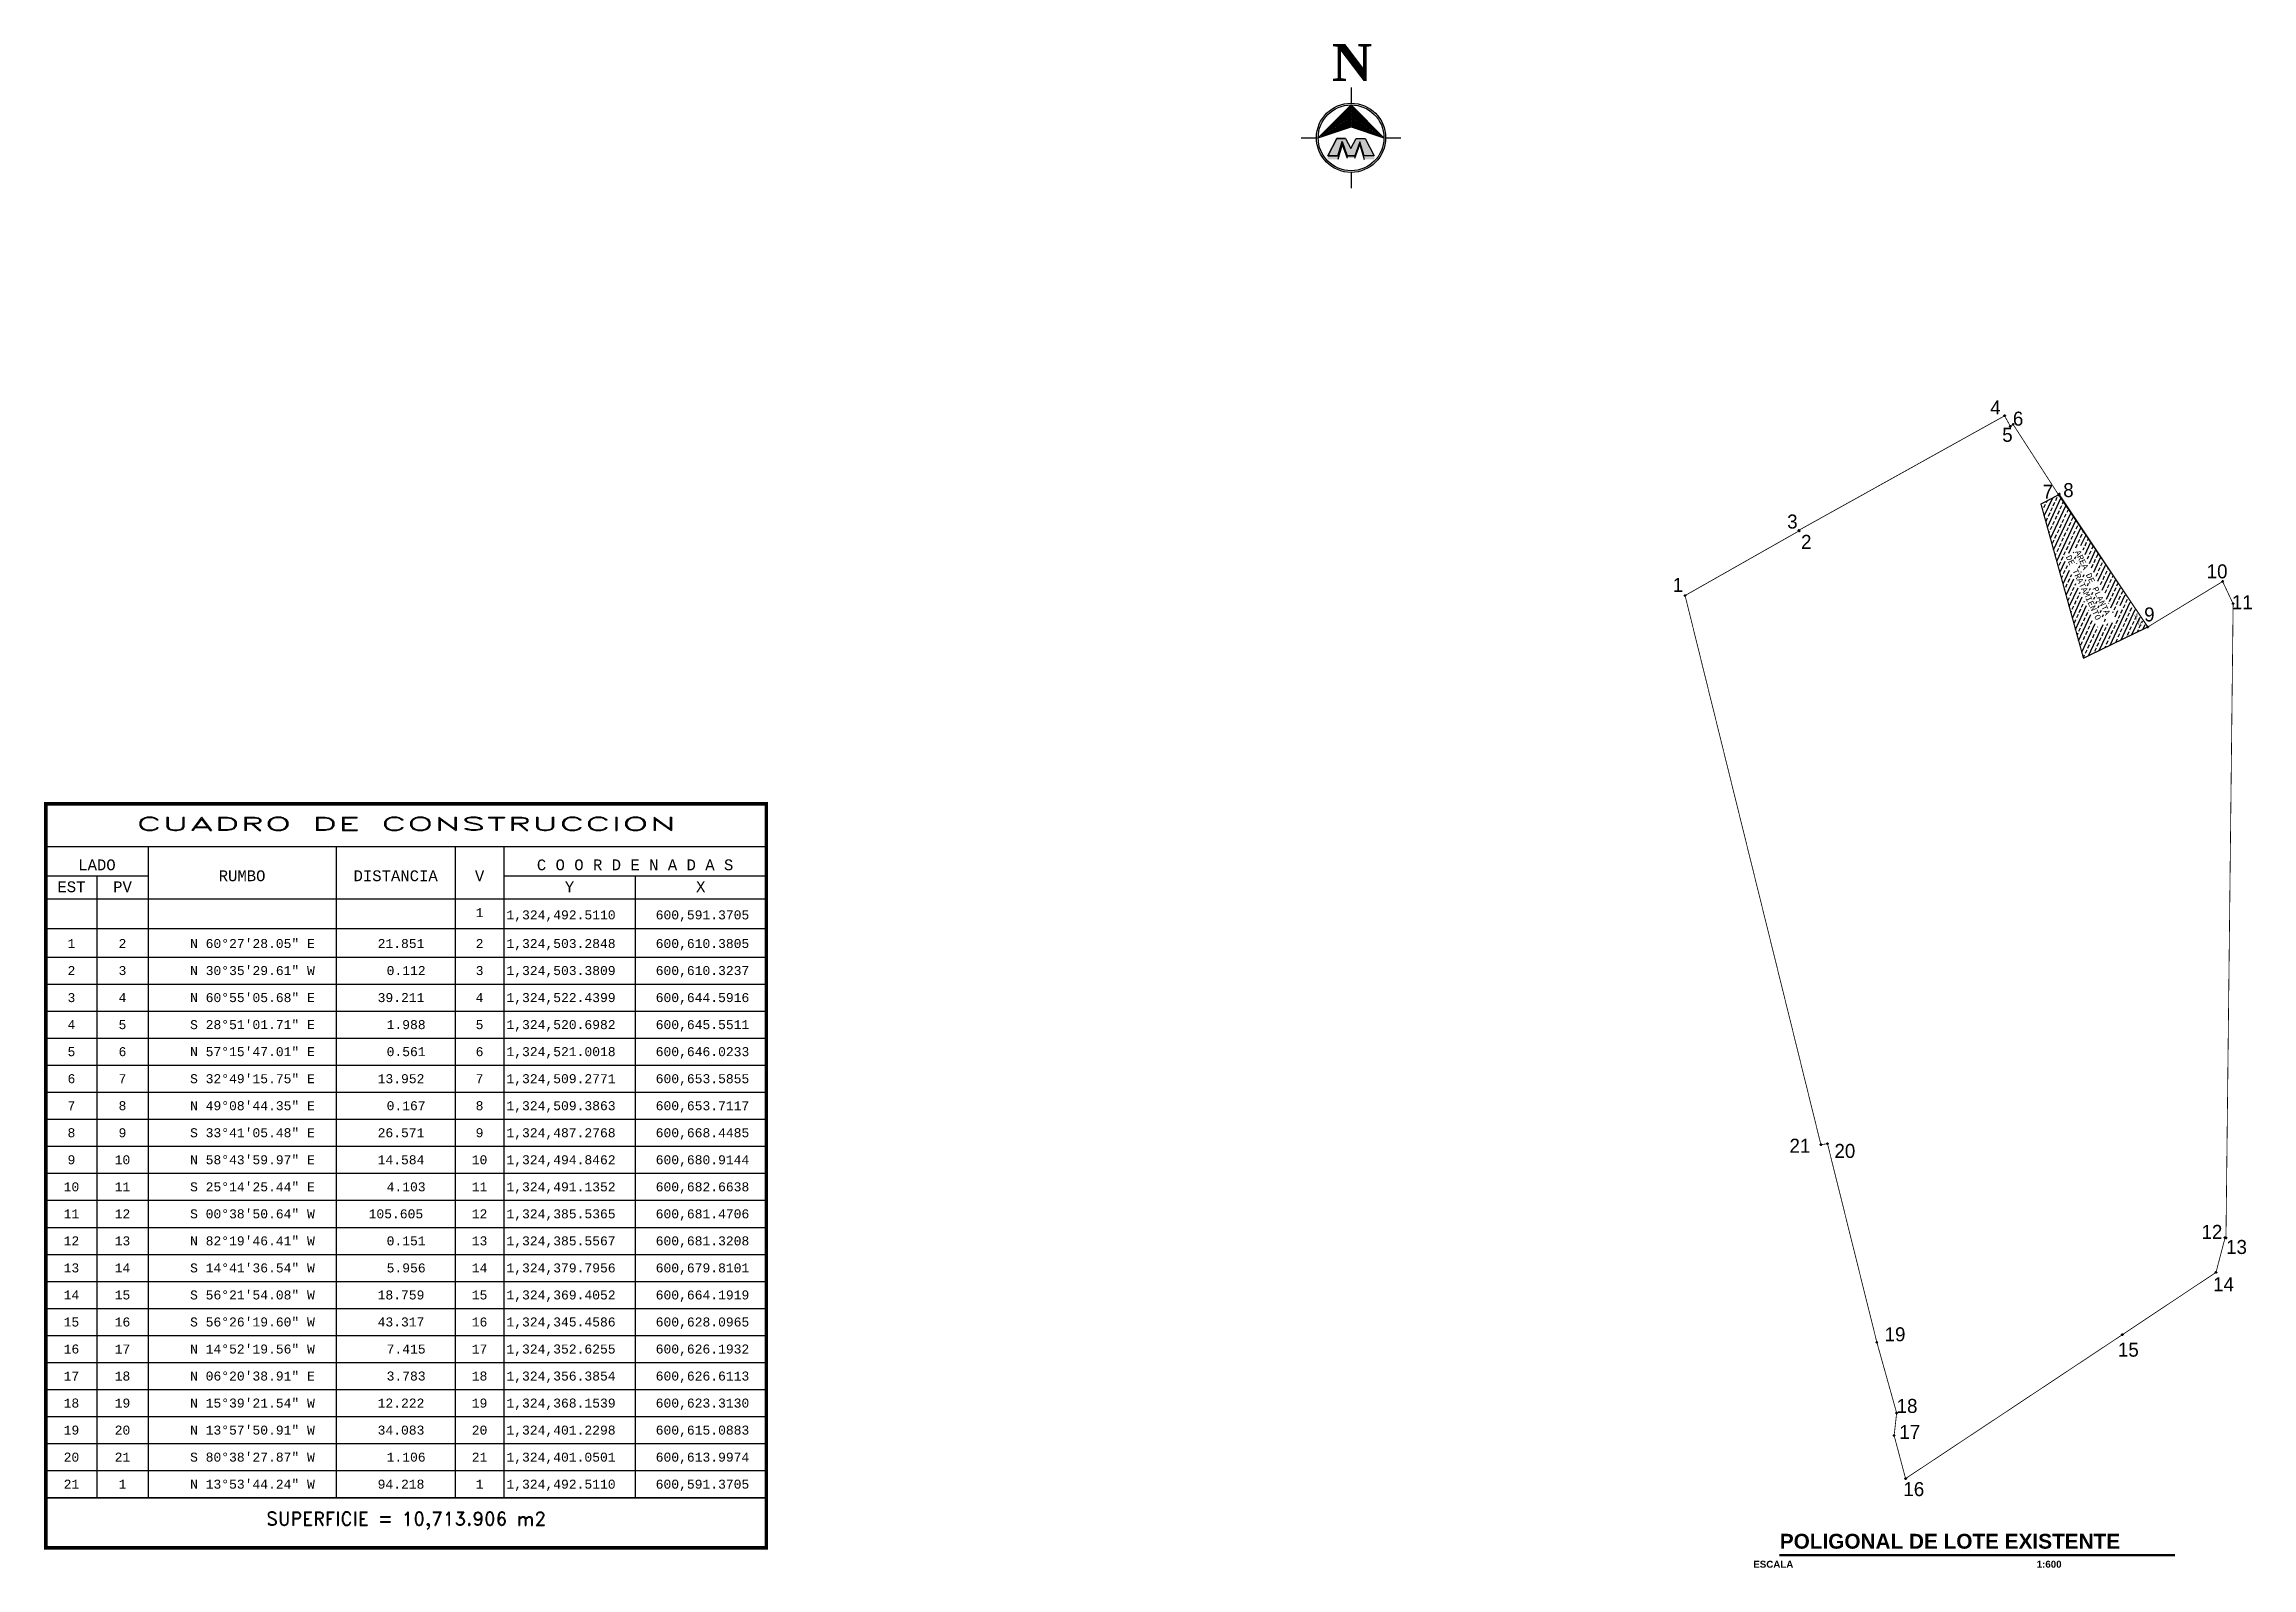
# Model space of a CAD drawing. Header units: millimetres. Extents: x -6666 to 12802, y -941 to 4807.
# Drawn here: x -2757 to -2144, y 3114 to 3537 of the extents above; entities that cross this region are included whole.
import ezdxf
from ezdxf.enums import TextEntityAlignment as Align

# ---------------------------------------------------------------- set-up
doc = ezdxf.new("R2010")
doc.units = ezdxf.units.MM
doc.linetypes.add('OCULTA3', pattern=[0.45, 0.3, -0.15])
for name, color, linetype in [('0 - TEXTO', 5, 'Continuous'), ('CVL_CUADCON', 1, 'Continuous'), ('CVL_CUADCON_LIN', 8, 'Continuous'), ('CVL_CUADCON_TIT', 1, 'Continuous'), ('CVL_CUADCON_TX', 2, 'Continuous'), ('CVL_PUNTO', 2, 'Continuous'), ('NORTE', 7, 'Continuous'), ('TEXTOS', 2, 'Continuous')]:
    doc.layers.add(name, color=color, linetype=linetype)
doc.styles.add('CRISTHIAM', font='timesbd.ttf', dxfattribs={"height": 0.428625})
doc.styles.add('HUECA1', font='HUECA1.shx')
doc.styles.add('LOPEZ', font='TCCM____.TTF')
doc.styles.add('MONOTXT4', font='MONOTXT4.shx')
doc.styles.add('SHT-ATTE', font='swisseb.ttf')

msp = doc.modelspace()

# ---------------------------------------------------------------- texts
at = {"color": 7, "lineweight": 30, "style": 'LOPEZ'}
for s, height, p in [('4', 3.8872, (-2216.547, 3433.7524, 411.1211)), ('6', 3.8872, (-2210.2653, 3430.6492, 411.1211)), ('5', 3.8872, (-2213.2266, 3426.1688, 411.1211)), ('7', 3.8872, (-2202.0182, 3410.3483, 411.1211)), ('8', 3.8872, (-2196.2917, 3410.8193, 411.1211)), ('3', 3.8872, (-2272.9366, 3402.0966, 411.1211)), ('2', 3.8872, (-2269.0874, 3396.4517, 411.1211)), ('10', 3.88725, (-2156.4736, 3388.268, 411.1211)), ('1', 3.8872, (-2304.6929, 3384.5129, 411.1211)), ('11', 3.88725, (-2149.4611, 3379.7076, 411.1211)), ('9', 3.8872, (-2173.8334, 3376.3138, 822.2586)), ('21', 3.88725, (-2272.2912, 3228.8472, 411.1211)), ('20', 3.88725, (-2259.8079, 3227.4101, 411.1211)), ('12', 3.88725, (-2157.901, 3204.9428, 411.1211)), ('13', 3.88725, (-2151.085, 3200.7521, 411.1211)), ('14', 3.88725, (-2154.6917, 3190.4084, 411.1211)), ('19', 3.88725, (-2245.8819, 3176.5215, 411.1211)), ('15', 3.88725, (-2181.1073, 3172.2504, 411.1211)), ('18', 3.88725, (-2242.5438, 3156.6349, 411.1211)), ('17', 3.88725, (-2241.7895, 3149.4082, 411.1211)), ('16', 3.88725, (-2240.6731, 3133.5547, 411.1211))]:
    msp.add_text(s, height=height, dxfattribs=at).set_placement(p)
at = {"style": 'SHT-ATTE'}
msp.add_text('POLIGONAL DE LOTE EXISTENTE', height=4.126995, dxfattribs=at).set_placement((-2274.9876, 3117.723, 411.1211), align=Align.BOTTOM_LEFT)
msp.add_text('                               ESCALA                                                                                          1:600', height=1.9345289, dxfattribs=at).set_placement((-2305.6154, 3115.6076, 411.1211), align=Align.TOP_LEFT)
at = {"layer": '0 - TEXTO', "color": 7, "transparency": 33554687, "style": 'CRISTHIAM'}
msp.add_text('N', height=10.1811, dxfattribs=at).set_placement((-2399.323, 3526.3454, -0.0292))
at = {"layer": 'CVL_CUADCON_TIT', "color": 7, "style": 'MONOTXT4'}
for s, p in [('AREA DE PLANTA', (-2188.1275, 3387.0699)), ('DE TRATAMIENTO', (-2190.6625, 3385.7058))]:
    msp.add_text(s, height=1.624769, rotation=295.531617, dxfattribs=at).set_placement(p, align=Align.MIDDLE)
at = {"layer": 'CVL_CUADCON_TIT', "color": 18, "true_color": 0x000000, "style": 'MONOTXT4'}
for s, p in [('DE TRATAMIENTO', (-2175.7634, 3376.5023, 411.1211)), ('AREA DE PLANTA', (-2175.2832, 3376.7257, 411.1211))]:
    msp.add_text(s, height=0.290062, rotation=295.531617, dxfattribs=at).set_placement(p, align=Align.MIDDLE)
at = {"layer": 'CVL_CUADCON_TIT', "color": 1, "style": 'HUECA1', "width": 1.758658}
msp.add_text('CUADRO DE CONSTRUCCION', height=3.751268, dxfattribs=at).set_placement((-2731.3269, 3318.2531), (-2581.3437, 3318.2531), align=Align.FIT)
at = {"layer": 'CVL_CUADCON_TIT', "color": 1, "style": 'MONOTXT4'}
for s, height, p in [('LADO', 3.00101, (-2742.1806, 3307.2544)), ('C O O R D E N A D A S', 3.001015, (-2592.7801, 3307.2544)), ('EST', 3.00101, (-2749.258, 3301.1623)), ('PV', 3.00101, (-2735.0782, 3301.1623)), ('Y', 3.001, (-2610.9863, 3301.1623)), ('X', 3.001, (-2574.5489, 3301.1623))]:
    msp.add_text(s, height=height, dxfattribs=at).set_placement(p, align=Align.CENTER)
at = {"layer": 'CVL_CUADCON_TIT', "color": 1}
for s, height, style, p in [('RUMBO', 3.00101, 'MONOTXT4', (-2701.892, 3305.7238)), ('DISTANCIA', 3.00101, 'MONOTXT4', (-2659.2526, 3305.7238)), ('V', 3.001, 'MONOTXT4', (-2635.9447, 3305.7238)), ('SUPERFICIE = 10,713.906 m2', 3.751268, 'HUECA1', (-2656.3353, 3126.6958))]:
    msp.add_text(s, height=height, dxfattribs=dict(at, style=style)).set_placement(p, align=Align.MIDDLE)
at = {"layer": 'CVL_CUADCON_TX', "color": 7, "style": 'MONOTXT4'}
for s, height, p in [('1', 2.5008, (-2635.9547, 3294.24)), ('1', 2.5008, (-2749.258, 3285.6671)), ('2', 2.5008, (-2735.092, 3285.6671)), ('2', 2.5008, (-2635.9547, 3285.6671)), ('2', 2.5008, (-2749.258, 3278.1645)), ('3', 2.5008, (-2735.092, 3278.1645)), ('3', 2.5008, (-2635.9547, 3278.1645)), ('3', 2.5008, (-2749.258, 3270.662)), ('4', 2.5008, (-2735.092, 3270.662)), ('4', 2.5008, (-2635.9547, 3270.662)), ('4', 2.5008, (-2749.258, 3263.1595)), ('5', 2.5008, (-2735.092, 3263.1595)), ('5', 2.5008, (-2635.9547, 3263.1595)), ('5', 2.5008, (-2749.258, 3255.6569)), ('6', 2.5008, (-2735.092, 3255.6569)), ('6', 2.5008, (-2635.9547, 3255.6569)), ('6', 2.5008, (-2749.258, 3248.1544)), ('7', 2.5008, (-2735.092, 3248.1544)), ('7', 2.5008, (-2635.9547, 3248.1544)), ('7', 2.5008, (-2749.258, 3240.6518)), ('8', 2.5008, (-2735.092, 3240.6518)), ('8', 2.5008, (-2635.9547, 3240.6518)), ('8', 2.5008, (-2749.258, 3233.1493)), ('9', 2.5008, (-2735.092, 3233.1493)), ('9', 2.5008, (-2635.9547, 3233.1493)), ('9', 2.5008, (-2749.258, 3225.6468)), ('10', 2.50085, (-2735.092, 3225.6468)), ('10', 2.50085, (-2635.9547, 3225.6468)), ('10', 2.50085, (-2749.258, 3218.1442)), ('11', 2.50085, (-2735.092, 3218.1442)), ('11', 2.50085, (-2635.9547, 3218.1442)), ('11', 2.50085, (-2749.258, 3210.6417)), ('12', 2.50085, (-2735.092, 3210.6417)), ('12', 2.50085, (-2635.9547, 3210.6417)), ('12', 2.50085, (-2749.258, 3203.1392)), ('13', 2.50085, (-2735.092, 3203.1392)), ('13', 2.50085, (-2635.9547, 3203.1392)), ('13', 2.50085, (-2749.258, 3195.6366)), ('14', 2.50085, (-2735.092, 3195.6366)), ('14', 2.50085, (-2635.9547, 3195.6366)), ('14', 2.50085, (-2749.258, 3188.1341)), ('15', 2.50085, (-2735.092, 3188.1341)), ('15', 2.50085, (-2635.9547, 3188.1341)), ('15', 2.50085, (-2749.258, 3180.6316)), ('16', 2.50085, (-2735.092, 3180.6316)), ('16', 2.50085, (-2635.9547, 3180.6316)), ('16', 2.50085, (-2749.258, 3173.129)), ('17', 2.50085, (-2735.092, 3173.129)), ('17', 2.50085, (-2635.9547, 3173.129)), ('17', 2.50085, (-2749.258, 3165.6265)), ('18', 2.50085, (-2735.092, 3165.6265)), ('18', 2.50085, (-2635.9547, 3165.6265)), ('18', 2.50085, (-2749.258, 3158.1239)), ('19', 2.50085, (-2735.092, 3158.1239)), ('19', 2.50085, (-2635.9547, 3158.1239)), ('19', 2.50085, (-2749.258, 3150.6214)), ('20', 2.50085, (-2735.092, 3150.6214)), ('20', 2.50085, (-2635.9547, 3150.6214)), ('20', 2.50085, (-2749.258, 3143.1189)), ('21', 2.50085, (-2735.092, 3143.1189)), ('21', 2.50085, (-2635.9547, 3143.1189)), ('21', 2.50085, (-2749.258, 3135.6163)), ('1', 2.5008, (-2735.092, 3135.6163)), ('1', 2.5008, (-2635.9547, 3135.6163))]:
    msp.add_text(s, height=height, dxfattribs=at).set_placement(p, align=Align.CENTER)
for s, height, p in [('1,324,492.5110', 2.500846, (-2628.4922, 3293.6148)), ('600,591.3705', 2.500846, (-2587.0532, 3293.6148)), ('N 60%%d27\'28.05" E', 2.500846, (-2716.3219, 3285.6671)), ('21.851', 2.50085, (-2664.2543, 3285.6671)), ('1,324,503.2848', 2.500846, (-2628.4922, 3285.6671)), ('600,610.3805', 2.500846, (-2587.0532, 3285.6671)), ('N 30%%d35\'29.61" W', 2.500846, (-2716.3219, 3278.1645)), ('0.112', 2.50085, (-2661.7534, 3278.1645)), ('1,324,503.3809', 2.500846, (-2628.4922, 3278.1645)), ('600,610.3237', 2.500846, (-2587.0532, 3278.1645)), ('N 60%%d55\'05.68" E', 2.500846, (-2716.3219, 3270.662)), ('39.211', 2.50085, (-2664.2543, 3270.662)), ('1,324,522.4399', 2.500846, (-2628.4922, 3270.662)), ('600,644.5916', 2.500846, (-2587.0532, 3270.662)), ('S 28%%d51\'01.71" E', 2.500846, (-2716.3219, 3263.1595)), ('1.988', 2.50085, (-2661.7534, 3263.1595)), ('1,324,520.6982', 2.500846, (-2628.4922, 3263.1595)), ('600,645.5511', 2.500846, (-2587.0532, 3263.1595)), ('N 57%%d15\'47.01" E', 2.500846, (-2716.3219, 3255.6569)), ('0.561', 2.50085, (-2661.7534, 3255.6569)), ('1,324,521.0018', 2.500846, (-2628.4922, 3255.6569)), ('600,646.0233', 2.500846, (-2587.0532, 3255.6569)), ('S 32%%d49\'15.75" E', 2.500846, (-2716.3219, 3248.1544)), ('13.952', 2.50085, (-2664.2543, 3248.1544)), ('1,324,509.2771', 2.500846, (-2628.4922, 3248.1544)), ('600,653.5855', 2.500846, (-2587.0532, 3248.1544)), ('N 49%%d08\'44.35" E', 2.500846, (-2716.3219, 3240.6518)), ('0.167', 2.50085, (-2661.7534, 3240.6518)), ('1,324,509.3863', 2.500846, (-2628.4922, 3240.6518)), ('600,653.7117', 2.500846, (-2587.0532, 3240.6518)), ('S 33%%d41\'05.48" E', 2.500846, (-2716.3219, 3233.1493)), ('26.571', 2.50085, (-2664.2543, 3233.1493)), ('1,324,487.2768', 2.500846, (-2628.4922, 3233.1493)), ('600,668.4485', 2.500846, (-2587.0532, 3233.1493)), ('N 58%%d43\'59.97" E', 2.500846, (-2716.3219, 3225.6468)), ('14.584', 2.50085, (-2664.2543, 3225.6468)), ('1,324,494.8462', 2.500846, (-2628.4922, 3225.6468)), ('600,680.9144', 2.500846, (-2587.0532, 3225.6468)), ('S 25%%d14\'25.44" E', 2.500846, (-2716.3219, 3218.1442)), ('4.103', 2.50085, (-2661.7534, 3218.1442)), ('1,324,491.1352', 2.500846, (-2628.4922, 3218.1442)), ('600,682.6638', 2.500846, (-2587.0532, 3218.1442)), ('S 00%%d38\'50.64" W', 2.500846, (-2716.3219, 3210.6417)), ('105.605', 2.50085, (-2666.7551, 3210.6417)), ('1,324,385.5365', 2.500846, (-2628.4922, 3210.6417)), ('600,681.4706', 2.500846, (-2587.0532, 3210.6417)), ('N 82%%d19\'46.41" W', 2.500846, (-2716.3219, 3203.1392)), ('0.151', 2.50085, (-2661.7534, 3203.1392)), ('1,324,385.5567', 2.500846, (-2628.4922, 3203.1392)), ('600,681.3208', 2.500846, (-2587.0532, 3203.1392)), ('S 14%%d41\'36.54" W', 2.500846, (-2716.3219, 3195.6366)), ('5.956', 2.50085, (-2661.7534, 3195.6366)), ('1,324,379.7956', 2.500846, (-2628.4922, 3195.6366)), ('600,679.8101', 2.500846, (-2587.0532, 3195.6366)), ('S 56%%d21\'54.08" W', 2.500846, (-2716.3219, 3188.1341)), ('18.759', 2.50085, (-2664.2543, 3188.1341)), ('1,324,369.4052', 2.500846, (-2628.4922, 3188.1341)), ('600,664.1919', 2.500846, (-2587.0532, 3188.1341)), ('S 56%%d26\'19.60" W', 2.500846, (-2716.3219, 3180.6316)), ('43.317', 2.50085, (-2664.2543, 3180.6316)), ('1,324,345.4586', 2.500846, (-2628.4922, 3180.6316)), ('600,628.0965', 2.500846, (-2587.0532, 3180.6316)), ('N 14%%d52\'19.56" W', 2.500846, (-2716.3219, 3173.129)), ('7.415', 2.50085, (-2661.7534, 3173.129)), ('1,324,352.6255', 2.500846, (-2628.4922, 3173.129)), ('600,626.1932', 2.500846, (-2587.0532, 3173.129)), ('N 06%%d20\'38.91" E', 2.500846, (-2716.3219, 3165.6265)), ('3.783', 2.50085, (-2661.7534, 3165.6265)), ('1,324,356.3854', 2.500846, (-2628.4922, 3165.6265)), ('600,626.6113', 2.500846, (-2587.0532, 3165.6265)), ('N 15%%d39\'21.54" W', 2.500846, (-2716.3219, 3158.1239)), ('12.222', 2.50085, (-2664.2543, 3158.1239)), ('1,324,368.1539', 2.500846, (-2628.4922, 3158.1239)), ('600,623.3130', 2.500846, (-2587.0532, 3158.1239)), ('N 13%%d57\'50.91" W', 2.500846, (-2716.3219, 3150.6214)), ('34.083', 2.50085, (-2664.2543, 3150.6214)), ('1,324,401.2298', 2.500846, (-2628.4922, 3150.6214)), ('600,615.0883', 2.500846, (-2587.0532, 3150.6214)), ('S 80%%d38\'27.87" W', 2.500846, (-2716.3219, 3143.1189)), ('1.106', 2.50085, (-2661.7534, 3143.1189)), ('1,324,401.0501', 2.500846, (-2628.4922, 3143.1189)), ('600,613.9974', 2.500846, (-2587.0532, 3143.1189)), ('N 13%%d53\'44.24" W', 2.500846, (-2716.3219, 3135.6163)), ('94.218', 2.50085, (-2664.2543, 3135.6163)), ('1,324,492.5110', 2.500846, (-2628.4922, 3135.6163)), ('600,591.3705', 2.500846, (-2587.0532, 3135.6163))]:
    msp.add_text(s, height=height, dxfattribs=at).set_placement(p)

# ---------------------------------------------------------------- hatches: boundary and pattern name
at = {"lineweight": 30}
h = msp.add_hatch(color=5, dxfattribs=at)
h.dxf.hatch_style = 1
h.paths.add_polyline_path([(-2396.548, 3509.395), (-2396.518, 3509.4965), (-2395.0988, 3505.5085), (-2392.9733, 3505.5085), (-2391.5902, 3509.395), (-2390.3732, 3505.5085), (-2387.572, 3505.5085), (-2390.1118, 3510.3115), (-2392.5881, 3510.3115), (-2394.036, 3507.5279), (-2395.5424, 3510.3115), (-2397.9602, 3510.3115), (-2400.5, 3505.5085), (-2397.6988, 3505.5085)])
at = {"lineweight": 30, "true_color": 0x2424ff}
h = msp.add_hatch(color=160, dxfattribs=at)
h.dxf.hatch_style = 1
h.paths.add_polyline_path([(-2396.4932, 3508.7107), (-2395.0594, 3504.914), (-2392.9616, 3504.914), (-2391.6007, 3508.7025), (-2390.35, 3504.5334), (-2387.572, 3504.5334), (-2387.572, 3505.5085), (-2390.3732, 3505.5085), (-2391.5902, 3509.395), (-2392.9733, 3505.5085), (-2395.0988, 3505.5085), (-2396.518, 3509.4965), (-2397.6988, 3505.5085), (-2400.5, 3505.5085), (-2400.5, 3504.5334), (-2397.722, 3504.5334)])
h = msp.add_hatch()
h.set_pattern_fill('ANSI33', color=1, scale=0.333315, angle=20)
h.set_pattern_definition([(65, (-1011600.9852, -2181771.9883), (-1.9182459248, 0.894492765), []), (65, (-1011599.5789, -2181771.4764), (-1.9182459248, 0.894492765), [1.0582750983, -0.5291375491])])
edge = h.paths.add_edge_path()
edge.add_arc((-2181.0003, 3380.1408), 0.8067, 45.0000001, 179.9999998, ccw=False)
edge.add_line((-2180.4299, 3380.7112), (-2178.4161, 3382.725))
edge.add_line((-2178.4161, 3382.725), (-2194.9087, 3407.4688))
edge.add_line((-2194.9087, 3407.4688), (-2197.4508, 3411.2307))
edge.add_line((-2197.4508, 3411.2307), (-2197.5884, 3411.4422))
edge.add_line((-2197.5884, 3411.4422), (-2197.8109, 3411.3259))
edge.add_line((-2197.8109, 3411.3259), (-2202.4719, 3408.8901))
edge.add_line((-2202.4719, 3408.8901), (-2190.6755, 3366.1177))
edge.add_line((-2190.6755, 3366.1177), (-2173.0451, 3374.6668))
edge.add_line((-2173.0451, 3374.6668), (-2178.4161, 3382.725))
edge.add_line((-2178.4161, 3382.725), (-2180.4299, 3380.7112))
edge.add_arc((-2181.0003, 3380.1408), 0.8067, 0.0000002, 45.0000001, ccw=False)
edge.add_arc((-2181.0003, 3380.1408), 0.8067, -180, 0, ccw=False)
h.paths.add_polyline_path([(-2193.7608, 3396.3202), (-2183.813, 3375.4937), (-2181.4574, 3376.6189), (-2191.4052, 3397.4454)], flags=16)
h.paths.add_polyline_path([(-2196.3915, 3394.4559), (-2186.9437, 3374.6763), (-2184.5881, 3375.8015), (-2194.0359, 3395.5811)], flags=16)
at = {"layer": 'TEXTOS'}
h = msp.add_hatch(color=7, dxfattribs=at)
h.dxf.hatch_style = 1
h.paths.add_polyline_path([(-2394.0067, 3513.6097), (-2384.8949, 3510.5121), (-2393.9935, 3519.6742), (-2403.1394, 3510.5446)])

# ---------------------------------------------------------------- linework, layer by layer
at = {"color": 5}
for p, q in [((-2397.9602, 3510.3115, -0.0089), (-2395.5424, 3510.3115, -0.0089)), ((-2396.4932, 3508.7107, -0.0089), (-2397.722, 3504.5334, -0.0089)), ((-2396.518, 3509.4965, -0.0089), (-2397.6988, 3505.5085, -0.0089)), ((-2395.0988, 3505.5085, -0.0089), (-2396.518, 3509.4965, -0.0089)), ((-2396.4932, 3508.7107, -0.0089), (-2395.0594, 3504.914, -0.0089)), ((-2391.5902, 3509.395, -0.0089), (-2392.9733, 3505.5085, -0.0089)), ((-2392.9616, 3504.914, -0.0089), (-2391.6007, 3508.7025, -0.0089)), ((-2392.5881, 3510.3115, -0.0089), (-2390.1118, 3510.3115, -0.0089)), ((-2391.6007, 3508.7025, -0.0089), (-2390.35, 3504.5334, -0.0089)), ((-2390.3732, 3505.5085, -0.0089), (-2391.5902, 3509.395, -0.0089)), ((-2392.9733, 3505.5085, -0.0089), (-2395.0988, 3505.5085, -0.0089))]:
    msp.add_line(p, q, dxfattribs=at)
at = {"color": 5, "elevation": -0.0089}
for points in [[(-2395.5424, 3510.3115), (-2397.9602, 3510.3115), (-2400.5, 3505.5085), (-2397.6988, 3505.5085), (-2396.518, 3509.4965), (-2395.0988, 3505.5085), (-2392.9733, 3505.5085)], [(-2396.548, 3509.395), (-2397.6988, 3505.5085), (-2400.5, 3505.5085), (-2397.9602, 3510.3115), (-2395.5424, 3510.3115), (-2394.036, 3507.5279), (-2392.5881, 3510.3115), (-2390.1118, 3510.3115), (-2387.572, 3505.5085), (-2390.3732, 3505.5085), (-2391.5902, 3509.395), (-2392.9733, 3505.5085), (-2395.0988, 3505.5085), (-2396.518, 3509.4965)], [(-2391.5902, 3509.395), (-2392.9733, 3505.5085), (-2395.0988, 3505.5085)], [(-2394.036, 3507.5279), (-2392.5881, 3510.3115)], [(-2392.5297, 3510.3115), (-2390.1118, 3510.3115), (-2387.572, 3505.5085), (-2390.3732, 3505.5085)]]:
    msp.add_lwpolyline(points, dxfattribs=at)
at = {"color": 5, "const_width": 0.2222, "elevation": 411.1211}
msp.add_lwpolyline([(-2151.3652, 3205.2509), (-2151.1155, 3205.2173), (-2149.1269, 3381.2073), (-2152.0425, 3387.3921), (-2172.818, 3374.7769), (-2197.3783, 3411.6246), (-2197.5887, 3411.4426), (-2210.1917, 3430.9828), (-2210.9787, 3430.4768), (-2212.5778, 3433.3795), (-2269.6885, 3401.6159), (-2269.5939, 3401.4558), (-2301.2757, 3383.5002), (-2263.5659, 3231.072), (-2261.7479, 3231.3716), (-2248.0405, 3176.2475), (-2242.5437, 3156.6341), (-2243.2404, 3150.368), (-2240.0685, 3138.4236), (-2179.912, 3178.3328), (-2153.8829, 3195.6495)], close=True, dxfattribs=at)
at = {"linetype": 'OCULTA3', "ltscale": 800, "const_width": 0.3333, "elevation": 411.1211}
msp.add_lwpolyline([(-2197.5884, 3411.4422), (-2202.4719, 3408.8901), (-2190.6755, 3366.1177), (-2172.818, 3374.7769), (-2197.5917, 3411.4393)], dxfattribs=at)
at = {"color": 242, "ltscale": 0.15, "true_color": 0xcd2027, "const_width": 0.6448, "elevation": 411.1211}
msp.add_lwpolyline([(-2275.1425, 3117.1909), (-2165.2746, 3117.1909)], dxfattribs=at)
at = {"color": 1, "lineweight": 20}
for centre in [(-2212.5767, 3433.3913, 411.1211), (-2210.9775, 3430.4885, 411.1211), (-2210.1905, 3430.9945, 411.1211), (-2197.5917, 3411.4393, 411.1211), (-2197.3766, 3411.6355, 411.1211), (-2269.6897, 3401.6264, 411.1211), (-2269.5939, 3401.4558, 411.1211), (-2301.2757, 3383.5002, 411.1211), (-2152.039, 3387.4021, 411.1211), (-2149.1233, 3381.217, 411.1211), (-2172.8309, 3374.796, 411.1211), (-2263.5659, 3231.072, 411.1211), (-2261.7479, 3231.3716, 411.1211), (-2151.3616, 3205.2536, 411.1211), (-2151.112, 3205.22, 411.1211), (-2153.8829, 3195.6495, 411.1211), (-2248.0405, 3176.2475, 411.1211), (-2179.912, 3178.3328, 411.1211), (-2242.5437, 3156.6341, 411.1211), (-2243.2405, 3150.3685, 411.1211), (-2240.0685, 3138.4236, 411.1211)]:
    msp.add_circle(centre, 0.2069, dxfattribs=at)
at = {"color": 1, "lineweight": 158}
for centre in [(-2212.5767, 3433.3913, 411.1211), (-2210.9775, 3430.4885, 411.1211), (-2210.1905, 3430.9945, 411.1211), (-2197.5917, 3411.4393, 411.1211), (-2197.3766, 3411.6355, 411.1211), (-2269.6897, 3401.6264, 411.1211), (-2269.5939, 3401.4558, 411.1211), (-2301.2757, 3383.5002, 411.1211), (-2152.039, 3387.4021, 411.1211), (-2149.1233, 3381.217, 411.1211), (-2172.8309, 3374.796, 411.1211), (-2263.5659, 3231.072, 411.1211), (-2261.7479, 3231.3716, 411.1211), (-2151.3616, 3205.2536, 411.1211), (-2151.112, 3205.22, 411.1211), (-2153.8829, 3195.6495, 411.1211), (-2248.0405, 3176.2475, 411.1211), (-2179.912, 3178.3328, 411.1211), (-2242.5437, 3156.6341, 411.1211), (-2243.2405, 3150.3685, 411.1211), (-2240.0685, 3138.4236, 411.1211)]:
    msp.add_circle(centre, 0.0484, dxfattribs=at)
at = {"layer": 'CVL_CUADCON', "color": 1, "linetype": 'Continuous', "const_width": 1.0003, "flags": 128}
msp.add_lwpolyline([(-2756.3354, 3325.6806), (-2556.3353, 3325.6806), (-2556.3353, 3119.1933), (-2756.3354, 3119.1933)], close=True, dxfattribs=at)
at = {"layer": 'CVL_CUADCON', "color": 1, "linetype": 'Continuous', "const_width": 0.3751, "flags": 128}
for points in [[(-2756.3354, 3313.8041), (-2556.3353, 3313.8041)], [(-2756.3354, 3299.2542), (-2556.3353, 3299.2542)], [(-2756.3354, 3133.1155), (-2556.3353, 3133.1155)]]:
    msp.add_lwpolyline(points, dxfattribs=at)
at = {"layer": 'CVL_CUADCON_LIN', "color": 7, "linetype": 'Continuous'}
for p, q in [((-2728.0033, 3313.8041), (-2728.0033, 3133.1155)), ((-2675.8082, 3313.8041), (-2675.8082, 3133.1155)), ((-2642.6895, 3313.8041), (-2642.6895, 3133.1155)), ((-2629.2199, 3313.8041), (-2629.2199, 3133.1155)), ((-2742.1806, 3305.7313), (-2742.1806, 3133.1155)), ((-2592.7776, 3305.7313), (-2592.7776, 3133.1155)), ((-2756.3354, 3291.1139), (-2556.3353, 3291.1139)), ((-2756.3354, 3283.1662), (-2556.3353, 3283.1662)), ((-2756.3354, 3275.6637), (-2556.3353, 3275.6637)), ((-2756.3354, 3268.1611), (-2556.3353, 3268.1611)), ((-2756.3354, 3260.6586), (-2556.3353, 3260.6586)), ((-2756.3354, 3253.1561), (-2556.3353, 3253.1561)), ((-2756.3354, 3245.6535), (-2556.3353, 3245.6535)), ((-2756.3354, 3238.151), (-2556.3353, 3238.151)), ((-2756.3354, 3230.6485), (-2556.3353, 3230.6485)), ((-2756.3354, 3223.1459), (-2556.3353, 3223.1459)), ((-2756.3354, 3215.6434), (-2556.3353, 3215.6434)), ((-2756.3354, 3208.1409), (-2556.3353, 3208.1409)), ((-2756.3354, 3200.6383), (-2556.3353, 3200.6383)), ((-2756.3354, 3193.1358), (-2556.3353, 3193.1358)), ((-2756.3354, 3185.6332), (-2556.3353, 3185.6332)), ((-2756.3354, 3178.1307), (-2556.3353, 3178.1307)), ((-2756.3354, 3170.6282), (-2556.3353, 3170.6282)), ((-2756.3354, 3163.1256), (-2556.3353, 3163.1256)), ((-2756.3354, 3155.6231), (-2556.3353, 3155.6231)), ((-2756.3354, 3148.1206), (-2556.3353, 3148.1206)), ((-2756.3354, 3140.618), (-2556.3353, 3140.618))]:
    msp.add_line(p, q, dxfattribs=at)
at = {"layer": 'CVL_CUADCON_LIN', "color": 8, "linetype": 'Continuous'}
for p, q in [((-2756.3354, 3305.7313), (-2728.0033, 3305.7313)), ((-2629.2199, 3305.7313), (-2556.3353, 3305.7313)), ((-2756.3354, 3133.1155), (-2556.3353, 3133.1155))]:
    msp.add_line(p, q, dxfattribs=at)
at = {"layer": 'CVL_PUNTO', "color": 2}
for p in [(-2212.5767, 3433.3913, 411.1211), (-2210.9775, 3430.4885, 411.1211), (-2210.1905, 3430.9945, 411.1211), (-2197.587, 3411.4535, 411.1211), (-2197.3766, 3411.6355, 411.1211), (-2269.6897, 3401.6264, 411.1211), (-2269.595, 3401.4663, 411.1211), (-2301.2782, 3383.51, 411.1211), (-2152.039, 3387.4021, 411.1211), (-2149.1233, 3381.217, 411.1211), (-2172.8153, 3374.7864, 411.1211), (-2263.5669, 3231.0757, 411.1211), (-2261.7488, 3231.3754, 411.1211), (-2151.3616, 3205.2536, 411.1211), (-2151.112, 3205.22, 411.1211), (-2153.8794, 3195.6517, 411.1211), (-2248.0409, 3176.249, 411.1211), (-2179.9096, 3178.3344, 411.1211), (-2242.5438, 3156.6349, 411.1211), (-2243.2405, 3150.3685, 411.1211), (-2240.0685, 3138.4236, 411.1211)]:
    msp.add_point(p, dxfattribs=at)
at = {"layer": 'NORTE', "color": 0}
for p, q in [((-2394.0079, 3524.5167, -0.0178), (-2394.0079, 3520.145, -0.0109)), ((-2407.8404, 3510.5442, -0.0089), (-2403.6102, 3510.544, -0.0089)), ((-2384.408, 3510.5433, -0.0089), (-2380.1778, 3510.543, -0.0089)), ((-2394.0091, 3500.9429, -0.0089), (-2394.0091, 3496.5712, -0.0019))]:
    msp.add_line(p, q, dxfattribs=at)
msp.add_circle((-2394.0091, 3510.544, -0.0089), 9.1303, dxfattribs=at)
at = {"layer": 'TEXTOS', "color": 7}
msp.add_lwpolyline([(-2393.9935, 3519.6742), (-2403.1394, 3510.5446), (-2394.0067, 3513.6097), (-2384.8949, 3510.5121), (-2393.9935, 3519.6742)], dxfattribs=at)
for points in [[(-2393.9942, 3519.3655), (-2402.3275, 3511.047), (-2394.0062, 3513.8398), (-2385.7039, 3511.0173)], [(-2393.9949, 3519.0568), (-2401.5156, 3511.5494), (-2394.0058, 3514.0699), (-2386.5129, 3511.5226)], [(-2393.9956, 3518.7482), (-2400.7038, 3512.0518), (-2394.0053, 3514.3), (-2387.3218, 3512.0278)], [(-2393.9962, 3518.4395), (-2399.8919, 3512.5543), (-2394.0049, 3514.5301), (-2388.1308, 3512.5331)], [(-2393.9969, 3518.1308), (-2399.0801, 3513.0567), (-2394.0044, 3514.7602), (-2388.9398, 3513.0384)], [(-2393.9976, 3517.8221), (-2398.2682, 3513.5591), (-2394.004, 3514.9903), (-2389.7488, 3513.5436)], [(-2393.9982, 3517.5134), (-2397.4563, 3514.0615), (-2394.0035, 3515.2203), (-2390.5577, 3514.0489)], [(-2393.9989, 3517.2048), (-2396.6445, 3514.5639), (-2394.0031, 3515.4504), (-2391.3667, 3514.5542)], [(-2393.9996, 3516.8961), (-2395.8326, 3515.0663), (-2394.0026, 3515.6805), (-2392.1757, 3515.0594)], [(-2394.0003, 3516.5874), (-2395.0207, 3515.5688), (-2394.0022, 3515.9106), (-2392.9846, 3515.5647)], [(-2394.0007, 3516.3885), (-2394.4977, 3515.8924), (-2394.0019, 3516.0588), (-2393.5058, 3515.8902)]]:
    msp.add_lwpolyline(points, close=True, dxfattribs=at)
at = {"layer": 'TEXTOS', "color": 0}
msp.add_circle((-2394.0091, 3510.544, -0.0089), 9.6011, dxfattribs=at)

msp.set_redraw_order([(e.dxf.handle, doc.entitydb.next_handle()) for e in msp.query("TEXT MTEXT ATTDEF DIMENSION ARC_DIMENSION")])  # texts and dimensions are drawn at this point

doc.saveas('drawing.dxf')
